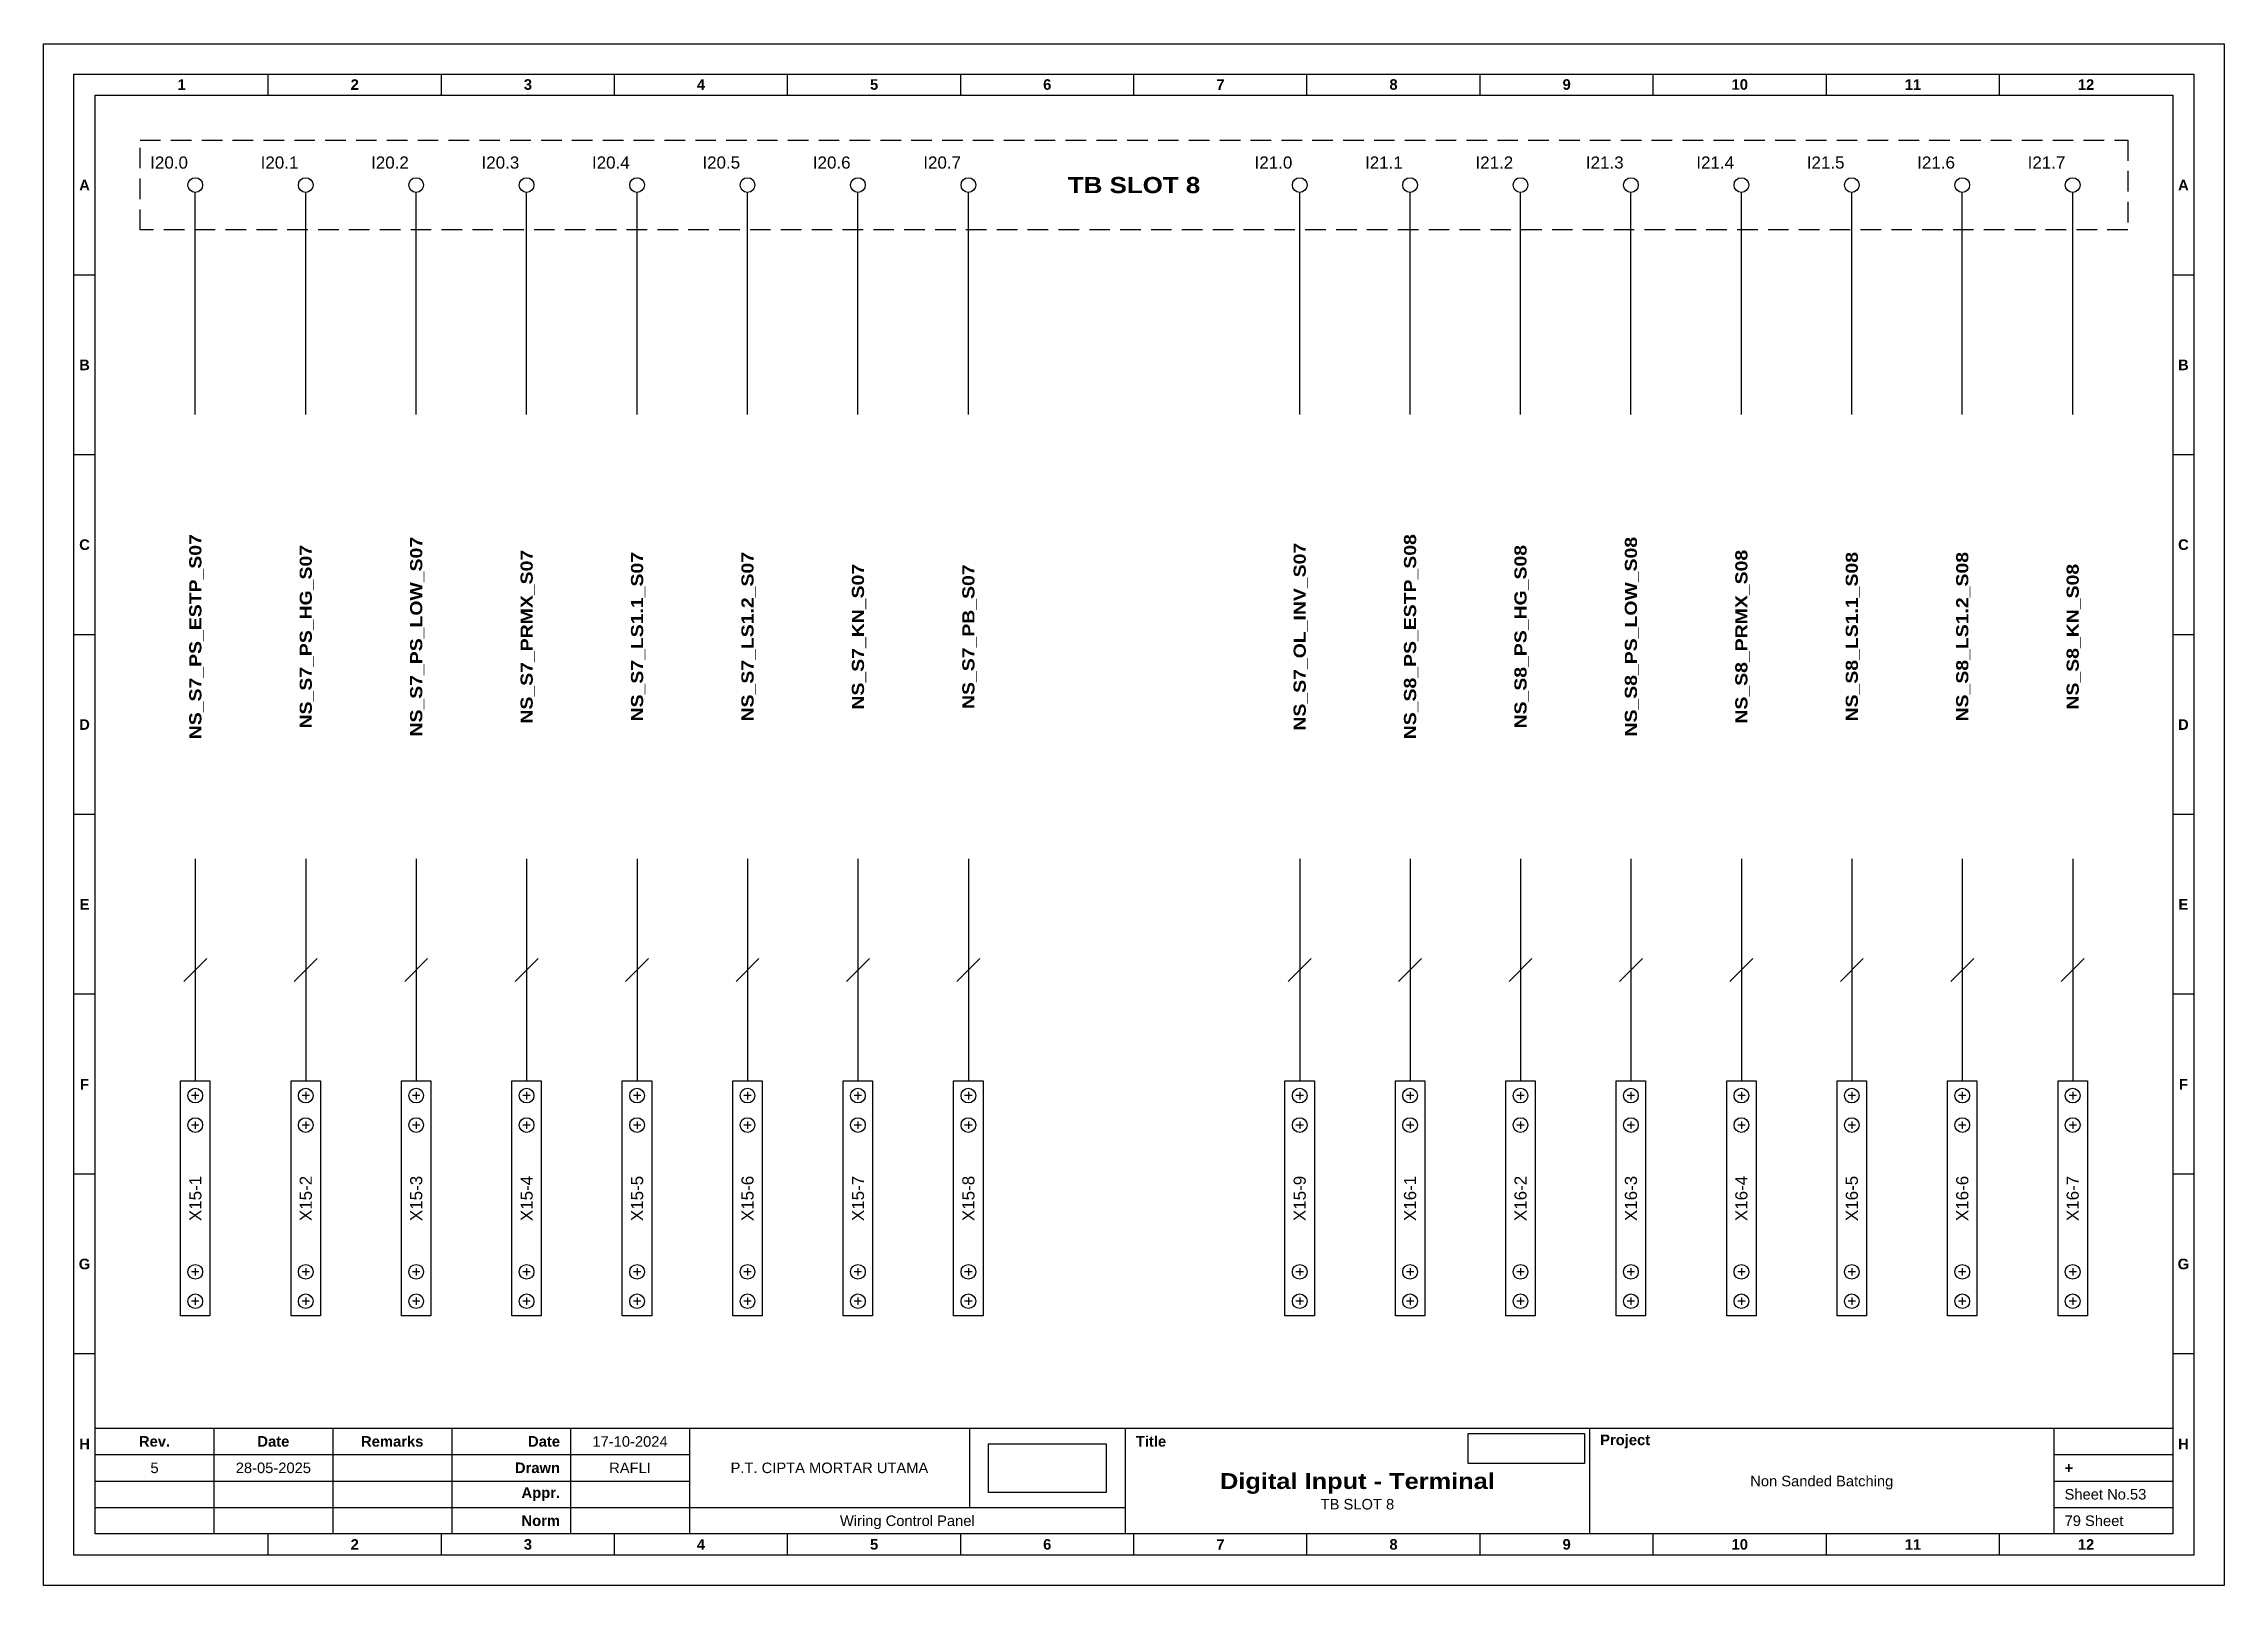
# Model space of a CAD drawing. Header units: millimetres. Extents: x 1758 to 3576, y 1915 to 2566.
# Drawn here: x 1758.5 to 2027.8, y 1914.5 to 2104.9 of the extents above; entities that cross this region are included whole.
import ezdxf
from ezdxf.enums import TextEntityAlignment as Align

# ---------------------------------------------------------------- set-up
doc = ezdxf.new("R2010")
doc.units = ezdxf.units.MM
doc.linetypes.add('HIDDEN', pattern=[9.525, 6.35, -3.175])
doc.styles.add('Bold', font='ariblk.ttf', dxfattribs={"height": 25.4})
doc.styles.get("Standard").update_dxf_attribs({"font": 'arial.ttf'})
picture_1 = doc.add_image_def('image1.png', size_in_pixel=(2048, 847))
picture_2 = doc.add_image_def('image2.png', size_in_pixel=(2092, 542))

msp = doc.modelspace()

# ---------------------------------------------------------------- texts
at = {"ltscale": 500}
for s, p in [('I20.0', (1776.31, 2090.25)), ('I20.1', (1789.95, 2090.25)), ('I20.2', (1803.59, 2090.25)), ('I20.3', (1817.23, 2090.25)), ('I20.4', (1830.87, 2090.25)), ('I20.5', (1844.51, 2090.25)), ('I20.6', (1858.15, 2090.25)), ('I20.7', (1871.79, 2090.25)), ('I21.0', (1912.71, 2090.25)), ('I21.1', (1926.35, 2090.25)), ('I21.2', (1939.99, 2090.25)), ('I21.3', (1953.63, 2090.25)), ('I21.4', (1967.27, 2090.25)), ('I21.5', (1980.91, 2090.25)), ('I21.6', (1994.55, 2090.25)), ('I21.7', (2008.19, 2090.25))]:
    msp.add_text(s, height=1.5, dxfattribs=at).set_placement(p, align=Align.MIDDLE_RIGHT)
at = {"ltscale": 500, "style": 'Bold'}
msp.add_text('TB SLOT 8', height=2, dxfattribs=at).set_placement((1893.16, 2087.47), align=Align.MIDDLE_CENTER)
for s, p in [('NS_S7_PS_ESTP_S07', (1777.22, 2031.69)), ('NS_S7_PS_HG_S07', (1790.86, 2031.69)), ('NS_S7_PS_LOW_S07', (1804.5, 2031.69)), ('NS_S7_PRMX_S07', (1818.14, 2031.69)), ('NS_S7_LS1.1_S07', (1831.78, 2031.69)), ('NS_S7_LS1.2_S07', (1845.42, 2031.69)), ('NS_S7_OL_INV_S07', (1913.62, 2031.69)), ('NS_S8_PS_ESTP_S08', (1927.25, 2031.69)), ('NS_S8_PS_HG_S08', (1940.89, 2031.69)), ('NS_S8_PS_LOW_S08', (1954.53, 2031.69)), ('NS_S8_PRMX_S08', (1968.17, 2031.69)), ('NS_S8_LS1.1_S08', (1981.81, 2031.69)), ('NS_S8_LS1.2_S08', (1995.45, 2031.69)), ('NS_S7_KN_S07', (1859.06, 2031.69)), ('NS_S7_PB_S07', (1872.7, 2031.69)), ('NS_S8_KN_S08', (2009.09, 2031.69))]:
    msp.add_text(s, height=1.5, rotation=90, dxfattribs=at).set_placement(p, align=Align.MIDDLE_CENTER)
at = {"ltscale": 500}
for s, p in [('X15-1', (1777.22, 1962.31)), ('X15-2', (1790.86, 1962.31)), ('X15-3', (1804.5, 1962.31)), ('X15-4', (1818.14, 1962.31)), ('X15-5', (1831.78, 1962.31)), ('X15-6', (1845.42, 1962.31)), ('X15-7', (1859.06, 1962.31)), ('X15-8', (1872.7, 1962.31)), ('X15-9', (1913.62, 1962.31)), ('X16-1', (1927.25, 1962.31)), ('X16-2', (1940.89, 1962.31)), ('X16-3', (1954.53, 1962.31)), ('X16-4', (1968.17, 1962.31)), ('X16-5', (1981.81, 1962.31)), ('X16-6', (1995.45, 1962.31)), ('X16-7', (2009.09, 1962.31))]:
    msp.add_text(s, height=1.5, rotation=90, dxfattribs=at).set_placement(p, align=Align.MIDDLE_CENTER)

# ---------------------------------------------------------------- blocks, each defined once
blk = doc.blocks.new('KOP MU PROJECT')
at = {"color": 6, "ltscale": 50}
for p, q in [((27.74, 184.05), (27.74, 186.66)), ((49.13, 184.05), (49.13, 186.66)), ((70.51, 184.05), (70.51, 186.66)), ((91.89, 184.05), (91.89, 186.66)), ((113.27, 184.05), (113.27, 186.66)), ((134.66, 184.05), (134.66, 186.66)), ((156.04, 184.05), (156.04, 186.66)), ((177.42, 184.05), (177.42, 186.66)), ((198.8, 184.05), (198.8, 186.66)), ((220.19, 184.05), (220.19, 186.66)), ((241.57, 184.05), (241.57, 186.66)), ((6.36, 161.84), (3.75, 161.84)), ((265.59, 161.84), (262.98, 161.84)), ((6.36, 139.63), (3.75, 139.63)), ((265.59, 139.63), (262.98, 139.63)), ((6.36, 117.42), (3.75, 117.42)), ((265.59, 117.42), (262.98, 117.42)), ((6.36, 95.22), (3.75, 95.22)), ((265.59, 95.22), (262.98, 95.22)), ((6.36, 73.01), (3.75, 73.01)), ((265.59, 73.01), (262.98, 73.01)), ((6.36, 50.8), (3.75, 50.8)), ((265.59, 50.8), (262.98, 50.8)), ((6.36, 28.59), (3.75, 28.59)), ((265.59, 28.59), (262.98, 28.59)), ((27.74, 3.75), (27.74, 6.36)), ((49.13, 3.75), (49.13, 6.36)), ((70.51, 3.75), (70.51, 6.36)), ((91.89, 3.75), (91.89, 6.36)), ((113.27, 3.75), (113.27, 6.36)), ((134.66, 3.75), (134.66, 6.36)), ((156.04, 3.75), (156.04, 6.36)), ((177.42, 3.75), (177.42, 6.36)), ((198.8, 3.75), (198.8, 6.36)), ((220.19, 3.75), (220.19, 6.36)), ((241.57, 3.75), (241.57, 6.36))]:
    blk.add_line(p, q, dxfattribs=at)
at = {"ltscale": 50}
for p, q in [((6.36, 19.41), (262.98, 19.41)), ((21.04, 19.41), (21.04, 6.36)), ((35.72, 19.41), (35.72, 6.36)), ((50.41, 19.41), (50.41, 6.36)), ((65.09, 19.41), (65.09, 6.36)), ((79.77, 19.41), (79.77, 6.36)), ((114.35, 19.41), (114.35, 9.62)), ((133.6, 19.41), (133.6, 6.36)), ((190.95, 19.41), (190.95, 6.36)), ((248.3, 19.41), (248.3, 6.36)), ((6.36, 16.15), (79.77, 16.15)), ((248.3, 16.15), (262.98, 16.15)), ((6.36, 12.89), (79.77, 12.89)), ((248.3, 12.89), (262.98, 12.89)), ((6.36, 9.62), (133.6, 9.62)), ((248.3, 9.62), (262.98, 9.62))]:
    blk.add_line(p, q, dxfattribs=at)
at = {"color": 1, "ltscale": 50}
blk.add_lwpolyline([(269.34, 0), (0, 0), (0, 190.41), (269.34, 190.41)], close=True, dxfattribs=at)
at = {"color": 6, "ltscale": 50}
for points in [[(265.59, 3.75), (3.75, 3.75), (3.75, 186.66), (265.59, 186.66)], [(262.98, 6.36), (6.36, 6.36), (6.36, 184.05), (262.98, 184.05)]]:
    blk.add_lwpolyline(points, close=True, dxfattribs=at)
at = {"ltscale": 50, "char_height": 1.305, "attachment_point": 4}
for s, width, heights, insert in [('\\pxqc;{\\fArial|b1|i0|c0|p34;1}', 21.3825, [2.51], (6.36, 185.36)), ('\\pxqc;{\\fArial|b1|i0|c0|p34;2}', 21.3825, [2.51], (27.74, 185.36)), ('\\pxqc;{\\fArial|b1|i0|c0|p34;3}', 21.3825, [2.51], (49.13, 185.36)), ('\\pxqc;{\\fArial|b1|i0|c0|p34;4}', 21.3825, [2.51], (70.51, 185.36)), ('\\pxqc;{\\fArial|b1|i0|c0|p34;5}', 21.3825, [2.51], (91.89, 185.36)), ('\\pxqc;{\\fArial|b1|i0|c0|p34;6}', 21.3825, [2.51], (113.27, 185.36)), ('\\pxqc;{\\fArial|b1|i0|c0|p34;7}', 21.3825, [2.51], (134.66, 185.36)), ('\\pxqc;{\\fArial|b1|i0|c0|p34;8}', 21.3825, [2.51], (156.04, 185.36)), ('\\pxqc;{\\fArial|b1|i0|c0|p34;9}', 21.3825, [2.51], (177.42, 185.36)), ('\\pxqc;{\\fArial|b1|i0|c0|p34;10}', 21.3825, [2.51], (198.8, 185.36)), ('\\pxqc;{\\fArial|b1|i0|c0|p34;11}', 21.3825, [2.51], (220.19, 185.36)), ('\\pxqc;{\\fArial|b1|i0|c0|p34;12}', 21.3825, [2.51], (241.57, 185.36)), ('\\pxqc;{\\fArial|b1|i0|c0|p34;A}', 2.61, [2.51], (3.75, 172.95)), ('\\pxqc;{\\fArial|b1|i0|c0|p34;A}', 2.61, [2.51], (262.98, 172.95)), ('\\pxqc;{\\fArial|b1|i0|c0|p34;B}', 2.61, [2.51], (3.75, 150.74)), ('\\pxqc;{\\fArial|b1|i0|c0|p34;B}', 2.61, [2.51], (262.98, 150.74)), ('\\pxqc;{\\fArial|b1|i0|c0|p34;C}', 2.61, [2.51], (3.75, 128.53)), ('\\pxqc;{\\fArial|b1|i0|c0|p34;C}', 2.61, [2.51], (262.98, 128.53)), ('\\pxqc;{\\fArial|b1|i0|c0|p34;D}', 2.61, [2.51], (3.75, 106.32)), ('\\pxqc;{\\fArial|b1|i0|c0|p34;D}', 2.61, [2.51], (262.98, 106.32)), ('\\pxqc;{\\fArial|b1|i0|c0|p34;E}', 2.61, [2.51], (3.75, 84.11)), ('\\pxqc;{\\fArial|b1|i0|c0|p34;E}', 2.61, [2.51], (262.98, 84.11)), ('\\pxqc;{\\fArial|b1|i0|c0|p34;F}', 2.61, [2.51], (3.75, 61.9)), ('\\pxqc;{\\fArial|b1|i0|c0|p34;F}', 2.61, [2.51], (262.98, 61.9)), ('\\pxqc;{\\fArial|b1|i0|c0|p34;G}', 2.61, [2.51], (3.75, 39.69)), ('\\pxqc;{\\fArial|b1|i0|c0|p34;G}', 2.61, [2.51], (262.98, 39.69)), ('\\pxqc;{\\fArial|b1|i0|c0|p34;H}', 2.61, [2.51], (3.75, 17.47)), ('\\pxqc;{\\fArial|b1|i0|c0|p34;Rev.}', 14.6811, [2.88], (6.36, 17.78)), ('\\pxqc;{\\fArial|b1|i0|c0|p34;Date}', 14.6811, [2.88], (21.04, 17.78)), ('\\pxqc;{\\fArial|b1|i0|c0|p34;Remarks}', 14.6811, [2.88], (35.72, 17.78)), ('\\pxqr;{\\fArial|b1|i0|c0|p34;Date}', 13.3761, [2.88], (50.41, 17.78)), ('\\pxql;{\\fArial|b1|i0|c0|p34;Title}', 50.2419, [2.88], (134.9, 17.78)), ('\\pxql;{\\fArial|b1|i0|c0|p34;Project}', 50.2419, [2.88], (192.25, 17.78)), ('\\pxqc;{\\fArial|b1|i0|c0|p34;H}', 2.61, [2.51], (262.98, 17.47)), ('\\pxqr;{\\fArial|b1|i0|c0|p34;Drawn}', 13.3761, [2.88], (50.41, 14.52)), ('\\pxql;{\\fArial|b1|i0|c0|p34;+}', 14.6811, [2.88], (249.61, 14.52)), ('\\pxqr;{\\fArial|b1|i0|c0|p34;Appr.}', 13.3761, [2.88], (50.41, 11.26)), ('\\pxqr;{\\fArial|b1|i0|c0|p34;Norm}', 13.3761, [2.88], (50.41, 7.99)), ('\\pxqc;{\\fArial|b1|i0|c0|p34;2}', 21.3825, [2.51], (27.74, 5.06)), ('\\pxqc;{\\fArial|b1|i0|c0|p34;3}', 21.3825, [2.51], (49.13, 5.06)), ('\\pxqc;{\\fArial|b1|i0|c0|p34;4}', 21.3825, [2.51], (70.51, 5.06)), ('\\pxqc;{\\fArial|b1|i0|c0|p34;5}', 21.3825, [2.51], (91.89, 5.06)), ('\\pxqc;{\\fArial|b1|i0|c0|p34;6}', 21.3825, [2.51], (113.27, 5.06)), ('\\pxqc;{\\fArial|b1|i0|c0|p34;7}', 21.3825, [2.51], (134.66, 5.06)), ('\\pxqc;{\\fArial|b1|i0|c0|p34;8}', 21.3825, [2.51], (156.04, 5.06)), ('\\pxqc;{\\fArial|b1|i0|c0|p34;9}', 21.3825, [2.51], (177.42, 5.06)), ('\\pxqc;{\\fArial|b1|i0|c0|p34;10}', 21.3825, [2.51], (198.8, 5.06)), ('\\pxqc;{\\fArial|b1|i0|c0|p34;11}', 21.3825, [2.51], (220.19, 5.06)), ('\\pxqc;{\\fArial|b1|i0|c0|p34;12}', 21.3825, [2.51], (241.57, 5.06))]:
    blk.add_mtext_dynamic_manual_height_columns(s, width=width, gutter_width=0.0326, heights=heights, dxfattribs=dict(at, insert=insert))
at = {"ltscale": 50}
for tag, p in [('DATECREATED', (72.43, 17.78)), ('REV', (13.7, 14.52)), ('REVDATE', (28.38, 14.52)), ('REMARKS', (43.06, 14.52)), ('DRAWN', (72.43, 14.52)), ('COMPANY', (97.06, 14.52)), ('PROJECT', (219.62, 12.89)), ('APPR', (72.43, 11.26)), ('NORM', (72.43, 7.99)), ('DRAWINGCATEGORY', (106.68, 7.99)), ('DESCRIPTION', (162.27, 10.03))]:
    blk.add_attdef(tag, text='', height=1.3, dxfattribs=at).set_placement(p, align=Align.MIDDLE_CENTER)
at = {"ltscale": 50, "style": 'Bold'}
blk.add_attdef('TITLE', text='', height=1.96, dxfattribs=at).set_placement((162.27, 12.89), align=Align.MIDDLE_CENTER)
at = {"ltscale": 50}
for tag, p in [('SHEETNUMBER', (249.61, 11.26)), ('TOTALSHEET', (249.61, 7.99))]:
    blk.add_attdef(tag, text='', height=1.3, dxfattribs=at).set_placement(p, align=Align.MIDDLE_LEFT)
image = blk.add_image(picture_1, insert=(116.72, 11.48), size_in_units=(14.5, 6), dxfattribs=at)
image.dxf.flags = 15
image = blk.add_image(picture_2, insert=(175.94, 15.04), size_in_units=(14.36, 3.72), dxfattribs=at)
image.dxf.flags = 15

# ---------------------------------------------------------------- linework, layer by layer
at = {"color": 146, "true_color": 0x105689}
for p, q in [((1777.22, 2059.13), (1777.22, 2086.57)), ((1790.86, 2059.13), (1790.86, 2086.57)), ((1804.5, 2059.13), (1804.5, 2086.57)), ((1818.14, 2059.13), (1818.14, 2086.57)), ((1831.78, 2059.13), (1831.78, 2086.57)), ((1845.42, 2059.13), (1845.42, 2086.57)), ((1859.06, 2059.13), (1859.06, 2086.57)), ((1872.7, 2059.13), (1872.7, 2086.57)), ((1913.62, 2059.13), (1913.62, 2086.57)), ((1927.25, 2059.13), (1927.25, 2086.57)), ((1940.89, 2059.13), (1940.89, 2086.57)), ((1954.53, 2059.13), (1954.53, 2086.57)), ((1968.17, 2059.13), (1968.17, 2086.57)), ((1981.81, 2059.13), (1981.81, 2086.57)), ((1995.45, 2059.13), (1995.45, 2086.57)), ((2009.09, 2059.13), (2009.09, 2086.57)), ((1777.22, 2004.26), (1777.22, 1976.82)), ((1790.86, 2004.26), (1790.86, 1976.82)), ((1804.5, 2004.26), (1804.5, 1976.82)), ((1818.14, 2004.26), (1818.14, 1976.82)), ((1831.78, 2004.26), (1831.78, 1976.82)), ((1845.42, 2004.26), (1845.42, 1976.82)), ((1859.06, 2004.26), (1859.06, 1976.82)), ((1872.7, 2004.26), (1872.7, 1976.82)), ((1913.62, 2004.26), (1913.62, 1976.82)), ((1927.25, 2004.26), (1927.25, 1976.82)), ((1940.89, 2004.26), (1940.89, 1976.82)), ((1954.53, 2004.26), (1954.53, 1976.82)), ((1968.17, 2004.26), (1968.17, 1976.82)), ((1981.81, 2004.26), (1981.81, 1976.82)), ((1995.45, 2004.26), (1995.45, 1976.82)), ((2009.09, 2004.26), (2009.09, 1976.82)), ((1775.8, 1989.12), (1778.63, 1991.95)), ((1789.44, 1989.12), (1792.27, 1991.95)), ((1803.08, 1989.12), (1805.91, 1991.95)), ((1816.72, 1989.12), (1819.55, 1991.95)), ((1830.36, 1989.12), (1833.19, 1991.95)), ((1844, 1989.12), (1846.83, 1991.95)), ((1857.64, 1989.12), (1860.47, 1991.95)), ((1871.28, 1989.12), (1874.11, 1991.95)), ((1912.2, 1989.12), (1915.03, 1991.95)), ((1925.84, 1989.12), (1928.67, 1991.95)), ((1939.48, 1989.12), (1942.31, 1991.95)), ((1953.12, 1989.12), (1955.95, 1991.95)), ((1966.76, 1989.12), (1969.59, 1991.95)), ((1980.4, 1989.12), (1983.23, 1991.95)), ((1994.04, 1989.12), (1996.87, 1991.95)), ((2007.68, 1989.12), (2010.51, 1991.95))]:
    msp.add_line(p, q, dxfattribs=at)
at = {"color": 6}
for p, q in [((1777.67, 1975.01), (1776.76, 1975.01)), ((1777.22, 1975.46), (1777.22, 1974.55)), ((1791.31, 1975.01), (1790.4, 1975.01)), ((1790.86, 1975.46), (1790.86, 1974.55)), ((1804.95, 1975.01), (1804.04, 1975.01)), ((1804.5, 1975.46), (1804.5, 1974.55)), ((1818.59, 1975.01), (1817.68, 1975.01)), ((1818.14, 1975.46), (1818.14, 1974.55)), ((1832.23, 1975.01), (1831.32, 1975.01)), ((1831.78, 1975.46), (1831.78, 1974.55)), ((1845.87, 1975.01), (1844.96, 1975.01)), ((1845.42, 1975.46), (1845.42, 1974.55)), ((1859.51, 1975.01), (1858.6, 1975.01)), ((1859.06, 1975.46), (1859.06, 1974.55)), ((1873.15, 1975.01), (1872.24, 1975.01)), ((1872.7, 1975.46), (1872.7, 1974.55)), ((1914.07, 1975.01), (1913.16, 1975.01)), ((1913.62, 1975.46), (1913.62, 1974.55)), ((1927.71, 1975.01), (1926.8, 1975.01)), ((1927.25, 1975.46), (1927.25, 1974.55)), ((1941.35, 1975.01), (1940.44, 1975.01)), ((1940.89, 1975.46), (1940.89, 1974.55)), ((1954.99, 1975.01), (1954.08, 1975.01)), ((1954.53, 1975.46), (1954.53, 1974.55)), ((1968.63, 1975.01), (1967.72, 1975.01)), ((1968.17, 1975.46), (1968.17, 1974.55)), ((1982.27, 1975.01), (1981.36, 1975.01)), ((1981.81, 1975.46), (1981.81, 1974.55)), ((1995.91, 1975.01), (1995, 1975.01)), ((1995.45, 1975.46), (1995.45, 1974.55)), ((2009.55, 1975.01), (2008.64, 1975.01)), ((2009.09, 1975.46), (2009.09, 1974.55)), ((1777.22, 1971.83), (1777.22, 1970.93)), ((1790.86, 1971.83), (1790.86, 1970.93)), ((1804.5, 1971.83), (1804.5, 1970.93)), ((1818.14, 1971.83), (1818.14, 1970.93)), ((1831.78, 1971.83), (1831.78, 1970.93)), ((1845.42, 1971.83), (1845.42, 1970.93)), ((1859.06, 1971.83), (1859.06, 1970.93)), ((1872.7, 1971.83), (1872.7, 1970.93)), ((1913.62, 1971.83), (1913.62, 1970.93)), ((1927.25, 1971.83), (1927.25, 1970.93)), ((1940.89, 1971.83), (1940.89, 1970.93)), ((1954.53, 1971.83), (1954.53, 1970.93)), ((1968.17, 1971.83), (1968.17, 1970.93)), ((1981.81, 1971.83), (1981.81, 1970.93)), ((1995.45, 1971.83), (1995.45, 1970.93)), ((2009.09, 1971.83), (2009.09, 1970.93)), ((1777.67, 1971.38), (1776.76, 1971.38)), ((1791.31, 1971.38), (1790.4, 1971.38)), ((1804.95, 1971.38), (1804.04, 1971.38)), ((1818.59, 1971.38), (1817.68, 1971.38)), ((1832.23, 1971.38), (1831.32, 1971.38)), ((1845.87, 1971.38), (1844.96, 1971.38)), ((1859.51, 1971.38), (1858.6, 1971.38)), ((1873.15, 1971.38), (1872.24, 1971.38)), ((1914.07, 1971.38), (1913.16, 1971.38)), ((1927.71, 1971.38), (1926.8, 1971.38)), ((1941.35, 1971.38), (1940.44, 1971.38)), ((1954.99, 1971.38), (1954.08, 1971.38)), ((1968.63, 1971.38), (1967.72, 1971.38)), ((1982.27, 1971.38), (1981.36, 1971.38)), ((1995.91, 1971.38), (1995, 1971.38)), ((2009.55, 1971.38), (2008.64, 1971.38)), ((1777.67, 1953.25), (1776.76, 1953.25)), ((1777.22, 1953.7), (1777.22, 1952.79)), ((1791.31, 1953.25), (1790.4, 1953.25)), ((1790.86, 1953.7), (1790.86, 1952.79)), ((1804.95, 1953.25), (1804.04, 1953.25)), ((1804.5, 1953.7), (1804.5, 1952.79)), ((1818.59, 1953.25), (1817.68, 1953.25)), ((1818.14, 1953.7), (1818.14, 1952.79)), ((1832.23, 1953.25), (1831.32, 1953.25)), ((1831.78, 1953.7), (1831.78, 1952.79)), ((1845.87, 1953.25), (1844.96, 1953.25)), ((1845.42, 1953.7), (1845.42, 1952.79)), ((1859.51, 1953.25), (1858.6, 1953.25)), ((1859.06, 1953.7), (1859.06, 1952.79)), ((1873.15, 1953.25), (1872.24, 1953.25)), ((1872.7, 1953.7), (1872.7, 1952.79)), ((1914.07, 1953.25), (1913.16, 1953.25)), ((1913.62, 1953.7), (1913.62, 1952.79)), ((1927.71, 1953.25), (1926.8, 1953.25)), ((1927.25, 1953.7), (1927.25, 1952.79)), ((1941.35, 1953.25), (1940.44, 1953.25)), ((1940.89, 1953.7), (1940.89, 1952.79)), ((1954.99, 1953.25), (1954.08, 1953.25)), ((1954.53, 1953.7), (1954.53, 1952.79)), ((1968.63, 1953.25), (1967.72, 1953.25)), ((1968.17, 1953.7), (1968.17, 1952.79)), ((1982.27, 1953.25), (1981.36, 1953.25)), ((1981.81, 1953.7), (1981.81, 1952.79)), ((1995.91, 1953.25), (1995, 1953.25)), ((1995.45, 1953.7), (1995.45, 1952.79)), ((2009.55, 1953.25), (2008.64, 1953.25)), ((2009.09, 1953.7), (2009.09, 1952.79)), ((1777.22, 1950.07), (1777.22, 1949.17)), ((1790.86, 1950.07), (1790.86, 1949.17)), ((1804.5, 1950.07), (1804.5, 1949.17)), ((1818.14, 1950.07), (1818.14, 1949.17)), ((1831.78, 1950.07), (1831.78, 1949.17)), ((1845.42, 1950.07), (1845.42, 1949.17)), ((1859.06, 1950.07), (1859.06, 1949.17)), ((1872.7, 1950.07), (1872.7, 1949.17)), ((1913.62, 1950.07), (1913.62, 1949.17)), ((1927.25, 1950.07), (1927.25, 1949.17)), ((1940.89, 1950.07), (1940.89, 1949.17)), ((1954.53, 1950.07), (1954.53, 1949.17)), ((1968.17, 1950.07), (1968.17, 1949.17)), ((1981.81, 1950.07), (1981.81, 1949.17)), ((1995.45, 1950.07), (1995.45, 1949.17)), ((2009.09, 1950.07), (2009.09, 1949.17)), ((1777.67, 1949.62), (1776.76, 1949.62)), ((1791.31, 1949.62), (1790.4, 1949.62)), ((1804.95, 1949.62), (1804.04, 1949.62)), ((1818.59, 1949.62), (1817.68, 1949.62)), ((1832.23, 1949.62), (1831.32, 1949.62)), ((1845.87, 1949.62), (1844.96, 1949.62)), ((1859.51, 1949.62), (1858.6, 1949.62)), ((1873.15, 1949.62), (1872.24, 1949.62)), ((1914.07, 1949.62), (1913.16, 1949.62)), ((1927.71, 1949.62), (1926.8, 1949.62)), ((1941.35, 1949.62), (1940.44, 1949.62)), ((1954.99, 1949.62), (1954.08, 1949.62)), ((1968.63, 1949.62), (1967.72, 1949.62)), ((1982.27, 1949.62), (1981.36, 1949.62)), ((1995.91, 1949.62), (1995, 1949.62)), ((2009.55, 1949.62), (2008.64, 1949.62))]:
    msp.add_line(p, q, dxfattribs=at)
at = {"linetype": 'HIDDEN', "ltscale": 0.4}
msp.add_lwpolyline([(1770.4, 2093.02), (2015.91, 2093.02), (2015.91, 2081.92), (1770.4, 2081.92)], close=True, dxfattribs=at)
at = {"color": 6}
for points in [[(1775.4, 1976.82), (1779.03, 1976.82), (1779.03, 1947.81), (1775.4, 1947.81)], [(1789.04, 1976.82), (1792.67, 1976.82), (1792.67, 1947.81), (1789.04, 1947.81)], [(1802.68, 1976.82), (1806.31, 1976.82), (1806.31, 1947.81), (1802.68, 1947.81)], [(1816.32, 1976.82), (1819.95, 1976.82), (1819.95, 1947.81), (1816.32, 1947.81)], [(1829.96, 1976.82), (1833.59, 1976.82), (1833.59, 1947.81), (1829.96, 1947.81)], [(1843.6, 1976.82), (1847.23, 1976.82), (1847.23, 1947.81), (1843.6, 1947.81)], [(1857.24, 1976.82), (1860.87, 1976.82), (1860.87, 1947.81), (1857.24, 1947.81)], [(1870.88, 1976.82), (1874.51, 1976.82), (1874.51, 1947.81), (1870.88, 1947.81)], [(1911.8, 1976.82), (1915.43, 1976.82), (1915.43, 1947.81), (1911.8, 1947.81)], [(1925.44, 1976.82), (1929.07, 1976.82), (1929.07, 1947.81), (1925.44, 1947.81)], [(1939.08, 1976.82), (1942.71, 1976.82), (1942.71, 1947.81), (1939.08, 1947.81)], [(1952.72, 1976.82), (1956.35, 1976.82), (1956.35, 1947.81), (1952.72, 1947.81)], [(1966.36, 1976.82), (1969.99, 1976.82), (1969.99, 1947.81), (1966.36, 1947.81)], [(1980, 1976.82), (1983.63, 1976.82), (1983.63, 1947.81), (1980, 1947.81)], [(1993.64, 1976.82), (1997.27, 1976.82), (1997.27, 1947.81), (1993.64, 1947.81)], [(2007.28, 1976.82), (2010.91, 1976.82), (2010.91, 1947.81), (2007.28, 1947.81)]]:
    msp.add_lwpolyline(points, close=True, dxfattribs=at)
at = {"color": 146, "ltscale": 500, "true_color": 0x105689}
for centre in [(1777.22, 2087.47), (1790.86, 2087.47), (1804.5, 2087.47), (1818.14, 2087.47), (1831.78, 2087.47), (1845.42, 2087.47), (1859.06, 2087.47), (1872.7, 2087.47), (1913.62, 2087.47), (1927.25, 2087.47), (1940.89, 2087.47), (1954.53, 2087.47), (1968.17, 2087.47), (1981.81, 2087.47), (1995.45, 2087.47), (2009.09, 2087.47)]:
    msp.add_circle(centre, 0.907, dxfattribs=at)
at = {"color": 6, "ltscale": 500}
for centre in [(1777.22, 1975.01), (1790.86, 1975.01), (1804.5, 1975.01), (1818.14, 1975.01), (1831.78, 1975.01), (1845.42, 1975.01), (1859.06, 1975.01), (1872.7, 1975.01), (1913.62, 1975.01), (1927.25, 1975.01), (1940.89, 1975.01), (1954.53, 1975.01), (1968.17, 1975.01), (1981.81, 1975.01), (1995.45, 1975.01), (2009.09, 1975.01), (1777.22, 1971.38), (1790.86, 1971.38), (1804.5, 1971.38), (1818.14, 1971.38), (1831.78, 1971.38), (1845.42, 1971.38), (1859.06, 1971.38), (1872.7, 1971.38), (1913.62, 1971.38), (1927.25, 1971.38), (1940.89, 1971.38), (1954.53, 1971.38), (1968.17, 1971.38), (1981.81, 1971.38), (1995.45, 1971.38), (2009.09, 1971.38), (1777.22, 1953.25), (1790.86, 1953.25), (1804.5, 1953.25), (1818.14, 1953.25), (1831.78, 1953.25), (1845.42, 1953.25), (1859.06, 1953.25), (1872.7, 1953.25), (1913.62, 1953.25), (1927.25, 1953.25), (1940.89, 1953.25), (1954.53, 1953.25), (1968.17, 1953.25), (1981.81, 1953.25), (1995.45, 1953.25), (2009.09, 1953.25), (1777.22, 1949.62), (1790.86, 1949.62), (1804.5, 1949.62), (1818.14, 1949.62), (1831.78, 1949.62), (1845.42, 1949.62), (1859.06, 1949.62), (1872.7, 1949.62), (1913.62, 1949.62), (1927.25, 1949.62), (1940.89, 1949.62), (1954.53, 1949.62), (1968.17, 1949.62), (1981.81, 1949.62), (1995.45, 1949.62), (2009.09, 1949.62)]:
    msp.add_circle(centre, 0.907, dxfattribs=at)

# ---------------------------------------------------------------- block references
msp.add_blockref('KOP MU PROJECT', (1758.48, 1914.52)).add_auto_attribs({'DESCRIPTION': 'TB SLOT 8', 'TITLE': 'Digital Input - Terminal', 'PROJECT': 'Non Sanded Batching', 'COMPANY': 'P.T. CIPTA MORTAR UTAMA', 'DRAWINGCATEGORY': 'Wiring Control Panel', 'DRAWN': 'RAFLI', 'DATECREATED': '17-10-2024', 'REVDATE': '28-05-2025', 'REV': '5', 'SHEETNUMBER': 'Sheet No.53', 'TOTALSHEET': '79 Sheet'})

msp.set_redraw_order([(e.dxf.handle, doc.entitydb.next_handle()) for e in msp.query("TEXT MTEXT ATTDEF DIMENSION ARC_DIMENSION")])  # texts and dimensions are drawn at this point

doc.saveas('drawing.dxf')
